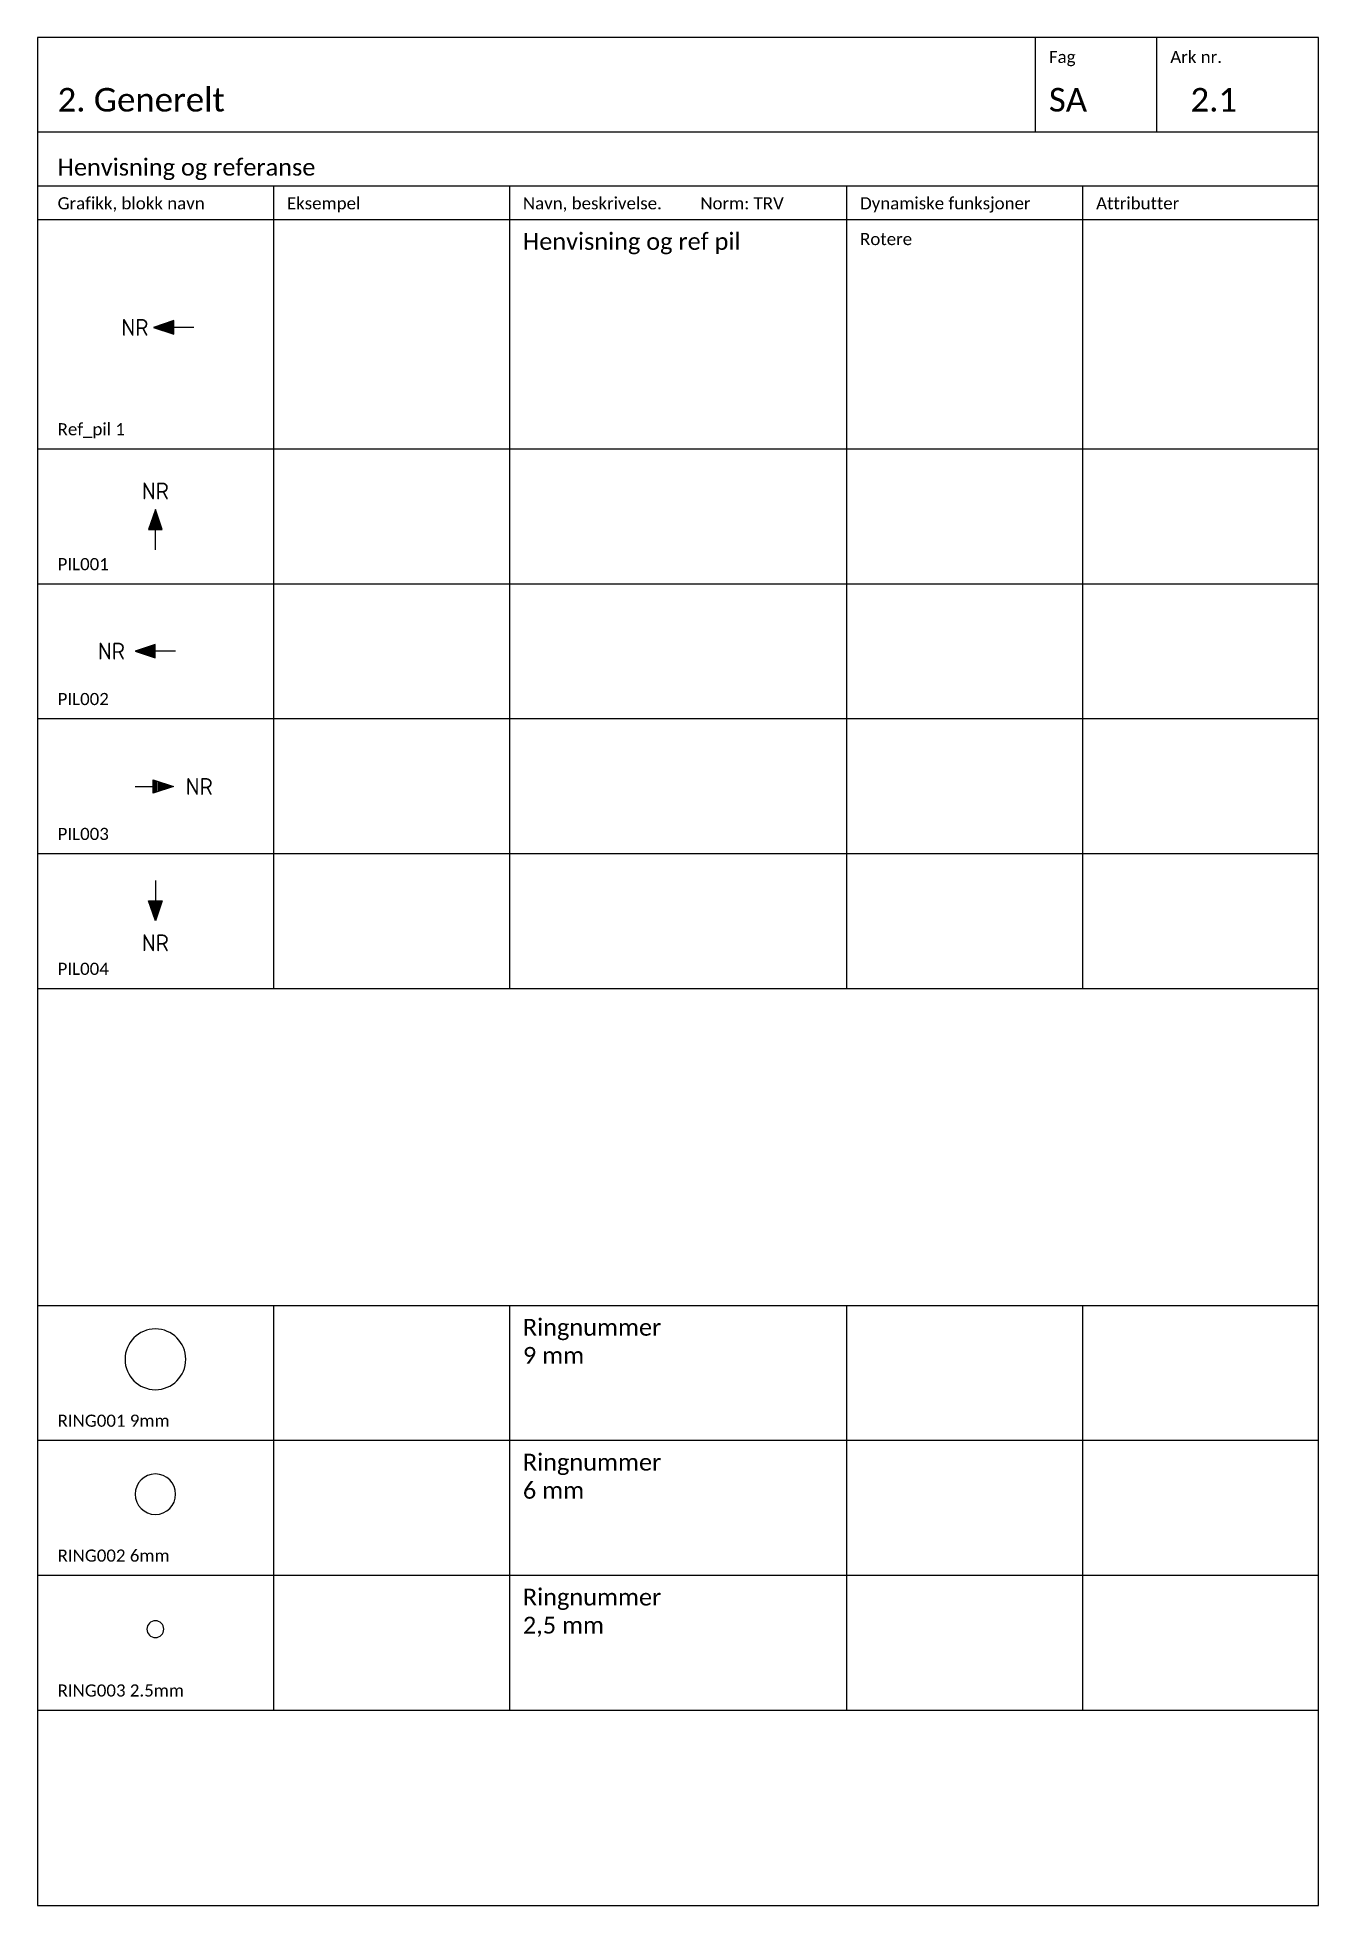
# Model space of a CAD drawing. Extents: x -220 to 1240, y -2179 to 277.
# Drawn here: x 0 to 190, y -307 to -30 of the extents above; entities that cross this region are included whole.
import ezdxf
from ezdxf.enums import TextEntityAlignment as Align

# ---------------------------------------------------------------- set-up
doc = ezdxf.new("R2010")
doc.units = 0
for name, color, linetype in [('KOMP-TEKST25', 2, 'Continuous'), ('KOMPONENTER', 2, 'Continuous'), ('RAMME', 5, 'Continuous'), ('RAMME SYMBOLER', 4, 'Continuous'), ('RAMME TEKST', 7, 'Continuous'), ('Sig-komponenter', 2, 'Continuous')]:
    doc.layers.add(name, color=color, linetype=linetype)
doc.styles.add('Calibri', font='calibri.ttf')
doc.styles.add('ISO25', font='iso3098.shx', dxfattribs={"height": 2.5})

msp = doc.modelspace()

# ---------------------------------------------------------------- texts
at = {"layer": 'RAMME TEKST', "linetype": 'ByBlock', "style": 'Calibri'}
for s, height, p in [('Fag', 1.8, (150, -33.8)), ('Ark nr.', 1.8, (168, -33.8)), ('2. Generelt', 3.5, (3, -41)), ('SA', 3.5, (150, -41)), ('2.1', 3.5, (171, -41)), ('Henvisning og referanse', 2.5, (3, -50.5)), ('Grafikk, blokk navn', 1.8, (3, -55.5)), ('Eksempel', 1.8, (37, -55.5)), ('Navn, beskrivelse.         Norm: TRV', 1.8, (72, -55.5)), ('Dynamiske funksjoner', 1.8, (122, -55.5)), ('Attributter', 1.8, (157, -55.5)), ('Ref_pil 1', 1.8, (3, -89)), ('PIL001', 1.8, (3, -109)), ('PIL002', 1.8, (3, -129)), ('PIL003', 1.8, (3, -149)), ('PIL004', 1.8, (3, -169)), ('RING001 9mm', 1.8, (3, -236)), ('RING002 6mm', 1.8, (3, -256)), ('RING003 2.5mm', 1.8, (3, -276))]:
    msp.add_text(s, height=height, dxfattribs=at).set_placement(p)
at = {"layer": 'RAMME TEKST', "linetype": 'ByBlock', "attachment_point": 1, "style": 'Calibri'}
for s, insert, char_height, width in [('Henvisning og ref pil', (72, -59), 2.5, 46), ('Rotere', (122, -59), 1.8, 33), ('Ringnummer\\P9 mm', (72, -220), 2.5, 46), ('Ringnummer\\P6 mm', (72, -240), 2.5, 46), ('Ringnummer\\P2,5 mm', (72, -260), 2.5, 46)]:
    msp.add_mtext(s, dxfattribs=dict(at, insert=insert, char_height=char_height, width=width))

# ---------------------------------------------------------------- blocks, each defined once
blk = doc.blocks.new('PIL001')
at = {"layer": 'KOMPONENTER', "color": 0, "linetype": 'ByBlock', "lineweight": -2}
for p, q in [((0, 6.01), (-1, 3.01)), ((-0.13, 5.61), (0.13, 5.61)), ((-0.07, 5.81), (0.07, 5.81)), ((1, 3.01), (0, 6.01)), ((-1, 3.01), (1, 3.01)), ((-0.93, 3.21), (0.93, 3.21)), ((-0.87, 3.41), (0.87, 3.41)), ((-0.8, 3.61), (0.8, 3.61)), ((-0.73, 3.81), (0.73, 3.81)), ((-0.67, 4.01), (0.67, 4.01)), ((-0.6, 4.21), (0.6, 4.21)), ((-0.53, 4.41), (0.53, 4.41)), ((-0.47, 4.61), (0.47, 4.61)), ((-0.4, 4.81), (0.4, 4.81)), ((-0.33, 5.01), (0.33, 5.01)), ((-0.27, 5.21), (0.27, 5.21)), ((-0.2, 5.41), (0.2, 5.41))]:
    blk.add_line(p, q, dxfattribs=at)
blk.add_lwpolyline([(0, 0), (0, 3.01)], dxfattribs=at)
at = {"layer": 'KOMP-TEKST25', "linetype": 'ByBlock', "lineweight": -2, "style": 'ISO25'}
blk.add_attdef('TEKST1', text='', height=2.5, dxfattribs=at).set_placement((0, 7.5), align=Align.CENTER)
blk = doc.blocks.new('PIL002')
at = {"layer": 'KOMPONENTER', "color": 0, "linetype": 'ByBlock', "lineweight": -2}
for p, q in [((-3.01, 1), (-6.01, 0)), ((-6.01, 0), (-3.01, -1)), ((-5.81, -0.07), (-5.81, 0.07)), ((-5.61, -0.13), (-5.61, 0.13)), ((-5.41, -0.2), (-5.41, 0.2)), ((-5.21, -0.27), (-5.21, 0.27)), ((-5.01, -0.33), (-5.01, 0.33)), ((-4.81, -0.4), (-4.81, 0.4)), ((-4.61, -0.47), (-4.61, 0.47)), ((-4.41, -0.53), (-4.41, 0.53)), ((-4.21, -0.6), (-4.21, 0.6)), ((-4.01, -0.67), (-4.01, 0.67)), ((-3.81, -0.73), (-3.81, 0.73)), ((-3.61, -0.8), (-3.61, 0.8)), ((-3.41, -0.87), (-3.41, 0.87)), ((-3.21, -0.93), (-3.21, 0.93)), ((-3.01, -1), (-3.01, 1))]:
    blk.add_line(p, q, dxfattribs=at)
blk.add_lwpolyline([(0, 0), (-3.01, 0)], dxfattribs=at)
at = {"layer": 'KOMP-TEKST25', "linetype": 'ByBlock', "lineweight": -2, "style": 'ISO25'}
blk.add_attdef('TEKST1', text='', height=2.5, dxfattribs=at).set_placement((-7.5, 0), align=Align.MIDDLE_RIGHT)
blk = doc.blocks.new('PIL003')
at = {"layer": 'KOMPONENTER', "color": 0, "linetype": 'ByBlock', "lineweight": -2}
for p, q in [((0, 0), (2.69, 0)), ((2.69, -1), (2.69, 1)), ((2.69, 1), (5.69, 0)), ((5.69, 0), (2.69, -1)), ((2.89, -0.93), (2.89, 0.93)), ((3.09, -0.87), (3.09, 0.87)), ((3.29, -0.8), (3.29, 0.8)), ((3.49, -0.73), (3.49, 0.73)), ((3.69, -0.67), (3.69, 0.67)), ((3.89, -0.6), (3.89, 0.6)), ((4.09, -0.53), (4.09, 0.53)), ((4.29, -0.47), (4.29, 0.47)), ((4.49, -0.4), (4.49, 0.4)), ((4.69, -0.33), (4.69, 0.33)), ((4.89, -0.27), (4.89, 0.27)), ((5.09, -0.2), (5.09, 0.2)), ((5.29, -0.13), (5.29, 0.13)), ((5.49, -0.07), (5.49, 0.07))]:
    blk.add_line(p, q, dxfattribs=at)
at = {"layer": 'KOMP-TEKST25', "linetype": 'ByBlock', "lineweight": -2, "style": 'ISO25'}
blk.add_attdef('TEKST', text='', height=2.5, dxfattribs=at).set_placement((7.5, 0), align=Align.MIDDLE_LEFT)
blk = doc.blocks.new('PIL004')
at = {"layer": 'KOMPONENTER', "color": 0, "linetype": 'ByBlock', "lineweight": -2}
for p, q in [((-1, -3.01), (1, -3.01)), ((0, -6.01), (-1, -3.01)), ((-0.93, -3.21), (0.93, -3.21)), ((-0.87, -3.41), (0.87, -3.41)), ((-0.8, -3.61), (0.8, -3.61)), ((-0.73, -3.81), (0.73, -3.81)), ((-0.67, -4.01), (0.67, -4.01)), ((-0.6, -4.21), (0.6, -4.21)), ((-0.53, -4.41), (0.53, -4.41)), ((-0.47, -4.61), (0.47, -4.61)), ((-0.4, -4.81), (0.4, -4.81)), ((-0.33, -5.01), (0.33, -5.01)), ((-0.27, -5.21), (0.27, -5.21)), ((-0.2, -5.41), (0.2, -5.41)), ((1, -3.01), (0, -6.01)), ((-0.13, -5.61), (0.13, -5.61)), ((-0.07, -5.81), (0.07, -5.81))]:
    blk.add_line(p, q, dxfattribs=at)
blk.add_lwpolyline([(0, 0), (0, -3.01)], dxfattribs=at)
at = {"layer": 'KOMP-TEKST25', "linetype": 'ByBlock', "lineweight": -2, "style": 'ISO25'}
blk.add_attdef('TEKST1', text='', height=2.5, dxfattribs=at).set_placement((0, -10.5), align=Align.CENTER)
blk = doc.blocks.new('RING001 9mm')
at = {"layer": 'KOMPONENTER', "color": 0, "linetype": 'ByBlock', "lineweight": -2}
blk.add_lwpolyline([(4.5, 0, 1), (-4.5, 0, 1), (4.5, 0, 1)], format="xyb", dxfattribs=at)
at = {"layer": 'KOMP-TEKST25', "linetype": 'ByBlock', "lineweight": -2, "style": 'ISO25'}
blk.add_attdef('TEKST', text='', height=2.5, dxfattribs=at).set_placement((0, 0), align=Align.MIDDLE)
blk = doc.blocks.new('RING002 6mm')
at = {"layer": 'KOMPONENTER', "color": 0, "linetype": 'ByBlock', "lineweight": -2}
blk.add_lwpolyline([(3, 0, 1), (-3, 0, 1), (3, 0, 1)], format="xyb", dxfattribs=at)
at = {"layer": 'KOMP-TEKST25', "linetype": 'ByBlock', "lineweight": -2, "style": 'ISO25'}
blk.add_attdef('TEKST', text='', height=2.5, dxfattribs=at).set_placement((0, 0), align=Align.MIDDLE)
blk = doc.blocks.new('RING003 2.5mm')
at = {"layer": 'KOMPONENTER', "color": 0, "linetype": 'ByBlock', "lineweight": -2}
blk.add_lwpolyline([(1.25, 0, 1), (-1.25, 0, 1), (1.25, 0, 1)], format="xyb", dxfattribs=at)
blk = doc.blocks.new('*U141')
at = {"layer": 'KOMPONENTER', "linetype": 'ByBlock', "lineweight": -2}
h = blk.add_hatch(color=0, dxfattribs=at)
h.dxf.hatch_style = 1
h.paths.add_polyline_path([(-3, -1), (-3, 1), (-6, 0)])
at = {"layer": 'KOMPONENTER', "color": 0, "linetype": 'ByBlock', "lineweight": -2}
for points in [[(-3, -1), (-3, 1), (-6, 0)], [(-3.2, -0.72), (-3.2, 0.72), (-5.37, 0)], [(-3.4, -0.45), (-3.4, 0.45), (-4.74, 0)], [(-3.6, -0.17), (-3.6, 0.17), (-4.1, 0)]]:
    blk.add_lwpolyline(points, close=True, dxfattribs=at)
blk.add_lwpolyline([(0, 0), (-3, 0)], dxfattribs=at)
at = {"layer": 'KOMP-TEKST25', "linetype": 'ByBlock', "lineweight": -2, "style": 'ISO25'}
blk.add_attdef('TEKST1', text='', height=2.5, dxfattribs=at).set_placement((-8.75, 0), align=Align.MIDDLE_CENTER)

# ---------------------------------------------------------------- linework, layer by layer
at = {"layer": 'RAMME'}
msp.add_lwpolyline([(190, -30), (0, -30), (0, -307), (190, -307)], close=True, dxfattribs=at)
msp.add_lwpolyline([(0, -44), (190, -44)], dxfattribs=at)
at = {"layer": 'RAMME SYMBOLER'}
for p, q in [((148, -44), (148, -30)), ((166, -44), (166, -30)), ((0, -52), (190, -52)), ((35, -52), (35, -171)), ((70, -52), (70, -171)), ((120, -52), (120, -171)), ((155, -52), (155, -171)), ((0, -57), (190, -57)), ((0, -91), (190, -91)), ((0, -111), (190, -111)), ((0, -131), (190, -131)), ((0, -151), (190, -151)), ((0, -171), (190, -171)), ((0, -218), (190, -218)), ((35, -218), (35, -278)), ((70, -218), (70, -278)), ((120, -218), (120, -278)), ((155, -218), (155, -278)), ((0, -238), (190, -238)), ((0, -258), (190, -258)), ((0, -278), (190, -278))]:
    msp.add_line(p, q, dxfattribs=at)

# ---------------------------------------------------------------- block references
at = {"layer": 'Sig-komponenter'}
for name, p, values in [('*U141', (23.22, -73), {'TEKST1': 'NR'}), ('PIL001', (17.5, -106), {'TEKST1': 'NR'}), ('PIL002', (20.5, -121), {'TEKST1': 'NR'}), ('PIL003', (14.5, -141.07), {'TEKST': 'NR'}), ('PIL004', (17.5, -155), {'TEKST1': 'NR'})]:
    msp.add_blockref(name, p, dxfattribs=at).add_auto_attribs(values)
for name, p in [('RING001 9mm', (17.5, -226)), ('RING002 6mm', (17.5, -246)), ('RING003 2.5mm', (17.5, -266))]:
    msp.add_blockref(name, p, dxfattribs=at)

msp.set_redraw_order([(e.dxf.handle, doc.entitydb.next_handle()) for e in msp.query("TEXT MTEXT ATTDEF DIMENSION ARC_DIMENSION")])  # texts and dimensions are drawn at this point

doc.saveas('drawing.dxf')
